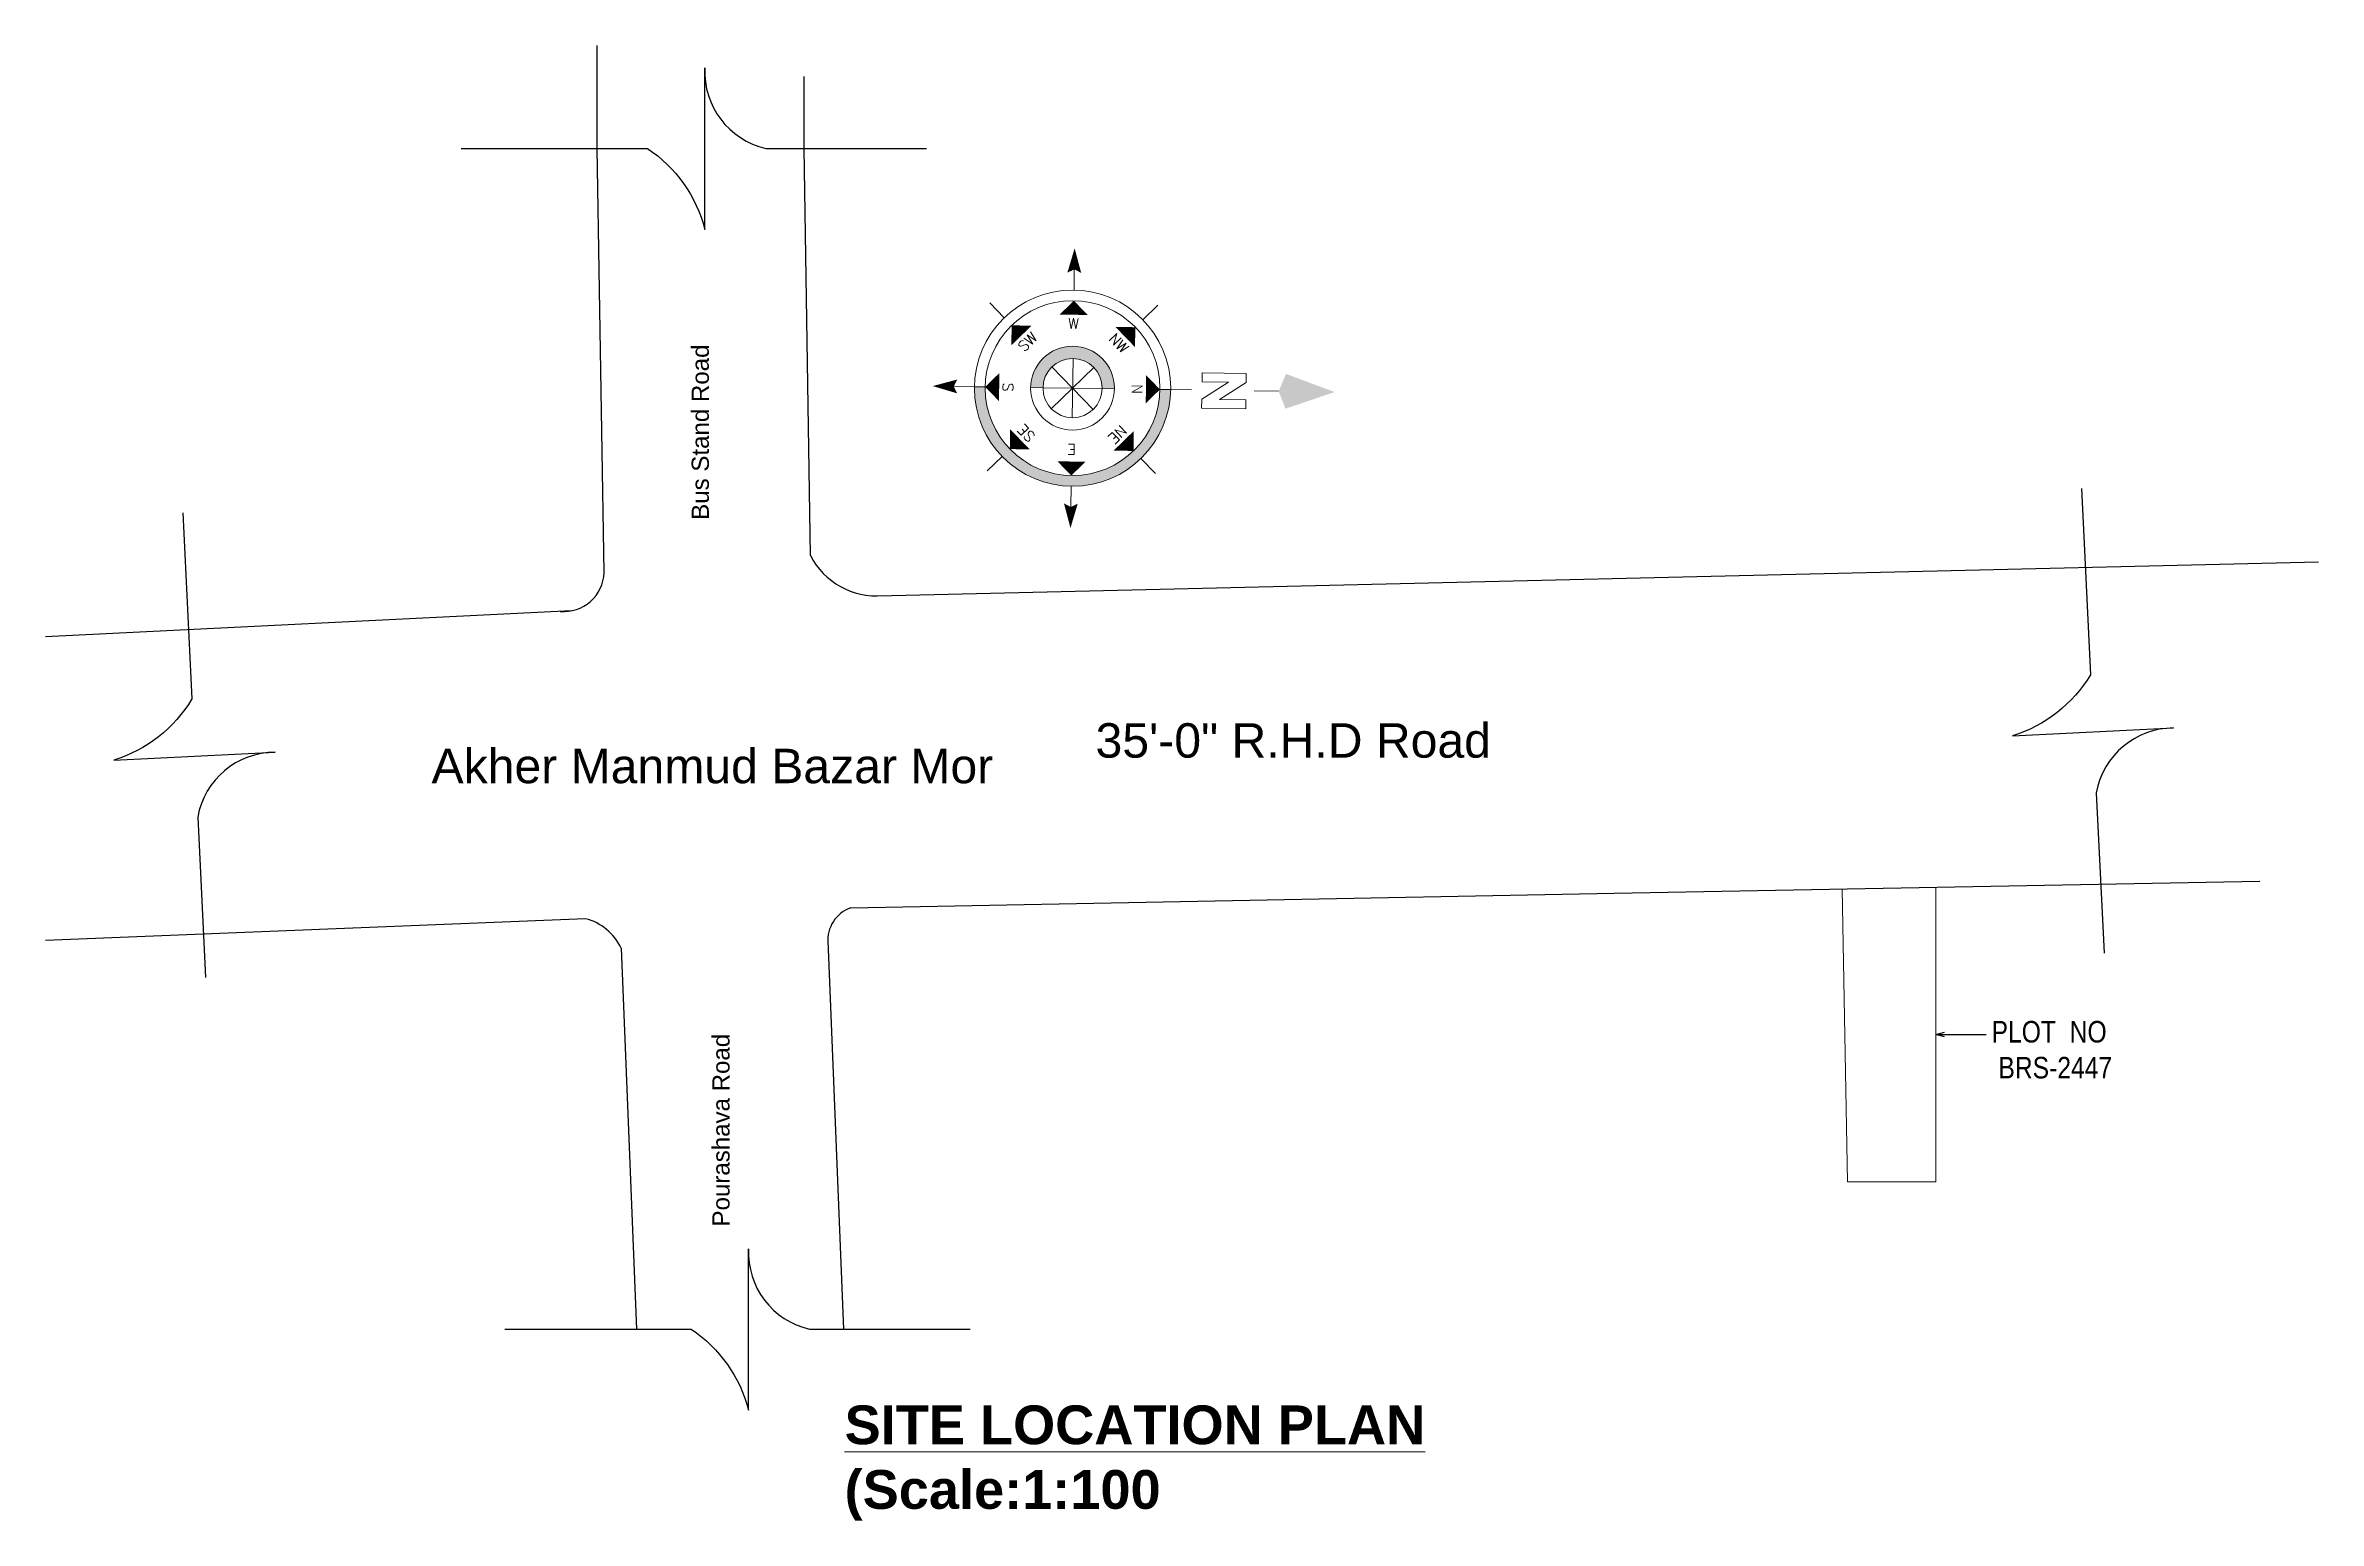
# Model space of a CAD drawing. Header units: inches. Extents: x -4010 to 65129, y -40138 to -1318.
# Drawn here: x 24804 to 25332, y -18639 to -18296 of the extents above; entities that cross this region are included whole.
import ezdxf
from ezdxf.enums import TextEntityAlignment as Align

# ---------------------------------------------------------------- set-up
doc = ezdxf.new("R2010")
doc.units = ezdxf.units.IN
doc.header["$MEASUREMENT"] = 0
doc.layers.add('Brick wall', color=3, linetype='Continuous')
doc.layers.add('TEX', color=7, linetype='Continuous')
for name, color, linetype, lineweight in [('DIM', 7, 'Continuous', 15), ('M-wall', 7, 'Continuous', 5), ('OUT LINE', 4, 'Continuous', 20)]:
    doc.layers.add(name, color=color, linetype=linetype, lineweight=lineweight)
doc.styles.add('ROMANS', font='romans')
doc.styles.get("Standard").update_dxf_attribs({"font": 'ARIALN.TTF'})
doc.styles.add('style0', font='swissel.ttf')
doc.dimstyles.new('_30', dxfattribs={"dimscale": 0.4, "dimtxt": 7, "dimasz": 5, "dimexe": 6, "dimexo": 2, "dimgap": 2, "dimtad": 1, "dimdec": 0, "dimzin": 3, "dimdsep": 46, "dimlunit": 3, "dimtxsty": 'Standard', "dimblk": 'OBLIQUE', "dimcen": 0, "dimdle": 5, "dimclrt": 7, "dimazin": 0, "dimtfac": 0.0375, "dimtdec": 0, "dimtofl": 0, "dimtmove": 0, "dimatfit": 3, "dimldrblk": 'OPEN30', "dimfxl": 6, "dimtvp": 0.8, "dimtolj": 1, "dimtzin": 0, "dimlwe": -1, "dimarcsym": 0})

msp = doc.modelspace()

# ---------------------------------------------------------------- texts
at = {"layer": 'M-wall', "insert": (24989.763, -18638.67), "char_height": 9, "width": 207.99392, "attachment_point": 7}
msp.add_mtext('{\\fArial Rounded MT Bold|b1|i0|c0|p34;\\LSITE LOCATION PLAN\\P\\fArial Rounded MT Bold|b0|i0|c0|p34;\\l(Scale:1:100}', dxfattribs=at)
at = {"layer": 'TEX', "char_height": 4, "width": 272.68686, "attachment_point": 5, "rotation": 90}
for s, insert in [('{\\fArial|b0|i0|c0|p34;Bus Stand Road}', (24956.27, -18386.007)), ('{\\fArial|b0|i0|c0|p34;Pourashava Road}', (24961.077, -18548.046))]:
    msp.add_mtext(s, dxfattribs=dict(at, insert=insert))
at = {"layer": 'TEX', "char_height": 8, "width": 272.68686, "attachment_point": 5}
for s, insert in [('{\\fArial|b0|i0|c0|p34;35\'-0" R.H.D Road}', (25093.929, -18457.629)), ('{\\fArial|b0|i0|c0|p34;Akher Manmud Bazar Mor}', (24959.061, -18463.559))]:
    msp.add_mtext(s, dxfattribs=dict(at, insert=insert))
at = {"layer": 'TEX', "insert": (25256.059, -18536.104), "char_height": 5, "attachment_point": 7, "style": 'style0'}
msp.add_mtext('{\\fArial Narrow|b0|i0|c0|p34;PLOT  NO\\P BRS-2447}', dxfattribs=at)

# ---------------------------------------------------------------- blocks, each defined once
blk = doc.blocks.new('Anno_North_J_Metric')
at = {"linetype": 'ByBlock', "lineweight": -2}
h = blk.add_hatch(color=0, dxfattribs=at)
h.paths.add_polyline_path([(-4.17, 0), (-4.68, 0, 1), (4.68, 0), (4.17, 0, -1)])
h.paths.add_polyline_path([(1.41, 0), (2, 0, 1), (-2, 0), (-1.41, 0, -1)])
at = {"color": 0, "linetype": 'ByBlock', "lineweight": -2}
for p, q in [((0, 4.68), (0, 5.67)), ((-3.31, 3.31), (-4.01, 4.01)), ((3.31, 3.31), (4.01, 4.01)), ((0, 1.41), (0, -1.41)), ((0, -1.41), (0, 1.41)), ((-4.68, 0), (-5.67, 0)), ((-4.68, 0), (-4.17, 0)), ((-1.41, 0), (-2, 0)), ((-1.41, 0), (1.41, 0)), ((1.41, 0), (-1.41, 0)), ((-1, 1), (1, -1)), ((-1, -1), (1, 1)), ((1, -1), (-1, 1)), ((1, 1), (-1, -1)), ((1.41, 0), (2, 0)), ((4.68, 0), (4.17, 0)), ((4.68, 0), (5.67, 0)), ((6.17, 0.4), (6.17, 0.82)), ((6.17, 0.82), (8.27, 0.82)), ((7.43, 0.4), (6.17, 0.4)), ((6.17, -0.44), (7.43, 0.4)), ((8.27, 0.4), (7.01, -0.44)), ((8.27, 0.82), (8.27, 0.4)), ((8.67, 0), (9.83, 0)), ((6.17, -0.86), (6.17, -0.44)), ((8.27, -0.86), (6.17, -0.86)), ((7.01, -0.44), (8.27, -0.44)), ((8.27, -0.44), (8.27, -0.86)), ((-3.31, -3.31), (-4.01, -4.01)), ((3.31, -3.31), (4.01, -4.01)), ((0, -4.68), (0, -5.67))]:
    blk.add_line(p, q, dxfattribs=at)
for radius in [4.68, 4.17, 2, 1.41]:
    blk.add_circle((0, 0), radius, dxfattribs=at)
for points in [[(-0.33, 5.5), (0, 5.67), (0, 6.67)], [(0, 6.67), (0.33, 5.5), (0, 5.67)], [(0, 4.17), (0.67, 3.5), (-0.67, 3.5)], [(-2.95, 2.95), (-2, 2.95), (-2.95, 2)], [(2.95, 2.95), (2.95, 2), (2, 2.95)], [(-6.67, 0), (-5.5, 0.33), (-5.67, 0)], [(-5.5, -0.33), (-5.67, 0), (-6.67, 0)], [(-4.17, 0), (-3.5, 0.67), (-3.5, -0.67)], [(4.17, 0), (3.5, -0.67), (3.5, 0.67)], [(12.5, 0), (10.17, 0.83), (9.83, 0)], [(9.83, 0), (10.17, -0.83), (12.5, 0)], [(-2.95, -2.95), (-2.95, -2), (-2, -2.95)], [(2.95, -2.95), (2, -2.95), (2.95, -2)], [(0, -4.17), (-0.67, -3.5), (0.67, -3.5)], [(0, -6.67), (-0.33, -5.5), (0, -5.67)], [(0.33, -5.5), (0, -5.67), (0, -6.67)]]:
    blk.add_solid(points, dxfattribs=at)
at = {"color": 0, "linetype": 'ByBlock', "lineweight": -2, "style": 'ROMANS'}
blk.add_text('W', height=0.5, dxfattribs=at).set_placement((0, 2.83), align=Align.CENTER)
for s, rotation, p in [('SW', 45, (-2, 2)), ('NW', 315, (2, 2)), ('S', 270, (-3.33, 0)), ('N', 270, (2.83, 0)), ('SE', 135, (-2, -2)), ('NE', 225, (2, -2)), ('E', 180, (0, -2.67))]:
    blk.add_text(s, height=0.5, rotation=rotation, dxfattribs=at).set_placement(p, align=Align.CENTER)
blk = doc.blocks.new('_Oblique')
at = {"color": 0, "linetype": 'ByBlock', "lineweight": -2}
blk.add_line((-0.5, -0.5), (0.5, 0.5), dxfattribs=at)
blk = doc.blocks.new('_Open30')
at = {"color": 0, "linetype": 'ByBlock', "lineweight": -2}
for p, q in [((-1, 0.27), (0, 0)), ((0, 0), (-1, -0.27)), ((0, 0), (-1, 0))]:
    blk.add_line(p, q, dxfattribs=at)

# ---------------------------------------------------------------- linework, layer by layer
at = {"layer": 'Brick wall'}
for p, q in [((24932.331, -18320.131), (24932.331, -18296.234)), ((24980.337, -18320.131), (24980.337, -18303.426)), ((24933.908, -18418.62), (24932.331, -18320.131)), ((24981.851, -18414.644), (24980.337, -18320.131)), ((24997.415, -18424.007), (25331.983, -18416.075)), ((24926.26, -18427.501), (24804.211, -18433.494)), ((24991.213, -18496.399), (25168.437, -18493.045)), ((25168.437, -18493.045), (25318.363, -18490.207)), ((24929.602, -18498.95), (24804.211, -18504.044)), ((24937.874, -18505.778), (24941.47, -18594.258)), ((24985.844, -18504.059), (24989.509, -18594.258))]:
    msp.add_line(p, q, dxfattribs=at)
for points in [[(24900.737, -18320.131), (24943.977, -18320.131, -0.1850239), (24957.286, -18338.948), (24957.286, -18301.454, 0.3616375), (24971.454, -18320.131), (25008.737, -18320.131)], [(25276.909, -18399.117), (25279.029, -18442.305, -0.1850239), (25260.888, -18456.521), (25298.336, -18454.682, 0.3616375), (25280.377, -18469.749), (25282.205, -18506.988)], [(24836.096, -18404.752), (24838.216, -18447.939, -0.1850239), (24820.074, -18462.155), (24857.523, -18460.316, 0.3616375), (24839.564, -18475.383), (24841.392, -18512.622)], [(24910.904, -18594.258), (24954.144, -18594.258, -0.1850239), (24967.453, -18613.075), (24967.453, -18575.581, 0.3616375), (24981.621, -18594.258), (25018.904, -18594.258)]]:
    msp.add_lwpolyline(points, format="xyb", dxfattribs=at)
for centre, radius, start, end in [((24924.543, -18418.289), 9.371, 265.06474, 357.97364), ((24997.142, -18406.844), 17.166, 207.02709, 274.71062), ((24993.951, -18504.029), 8.107, 109.73543, 184.44255), ((24926.38, -18511.278), 12.743, 25.57276, 75.35291)]:
    msp.add_arc(centre, radius, start, end, dxfattribs=at)
at = {"layer": 'OUT LINE'}
for p, q in [((25222.64, -18560.033), (25221.353, -18492.043)), ((25243.155, -18491.631), (25243.155, -18560.033)), ((25243.155, -18560.033), (25222.64, -18560.033))]:
    msp.add_line(p, q, dxfattribs=at)

# ---------------------------------------------------------------- block references
at = {"layer": 'DIM', "ltscale": 500000, "xscale": 4.868047777722408, "yscale": 4.868047777723405, "zscale": 4.868047795855299, "rotation": 359.1494051929843}
msp.add_blockref('Anno_North_J_Metric', (25042.688, -18375.787), dxfattribs=at)

msp.set_redraw_order([(e.dxf.handle, doc.entitydb.next_handle()) for e in msp.query("TEXT MTEXT ATTDEF DIMENSION ARC_DIMENSION")])  # texts and dimensions are drawn at this point

# ---------------------------------------------------------------- leaders
at = {"layer": 'DIM'}
msp.add_leader([(25243.155, -18525.832), (25254.799, -18525.832)], dimstyle='_30', dxfattribs=at)

doc.saveas('drawing.dxf')
